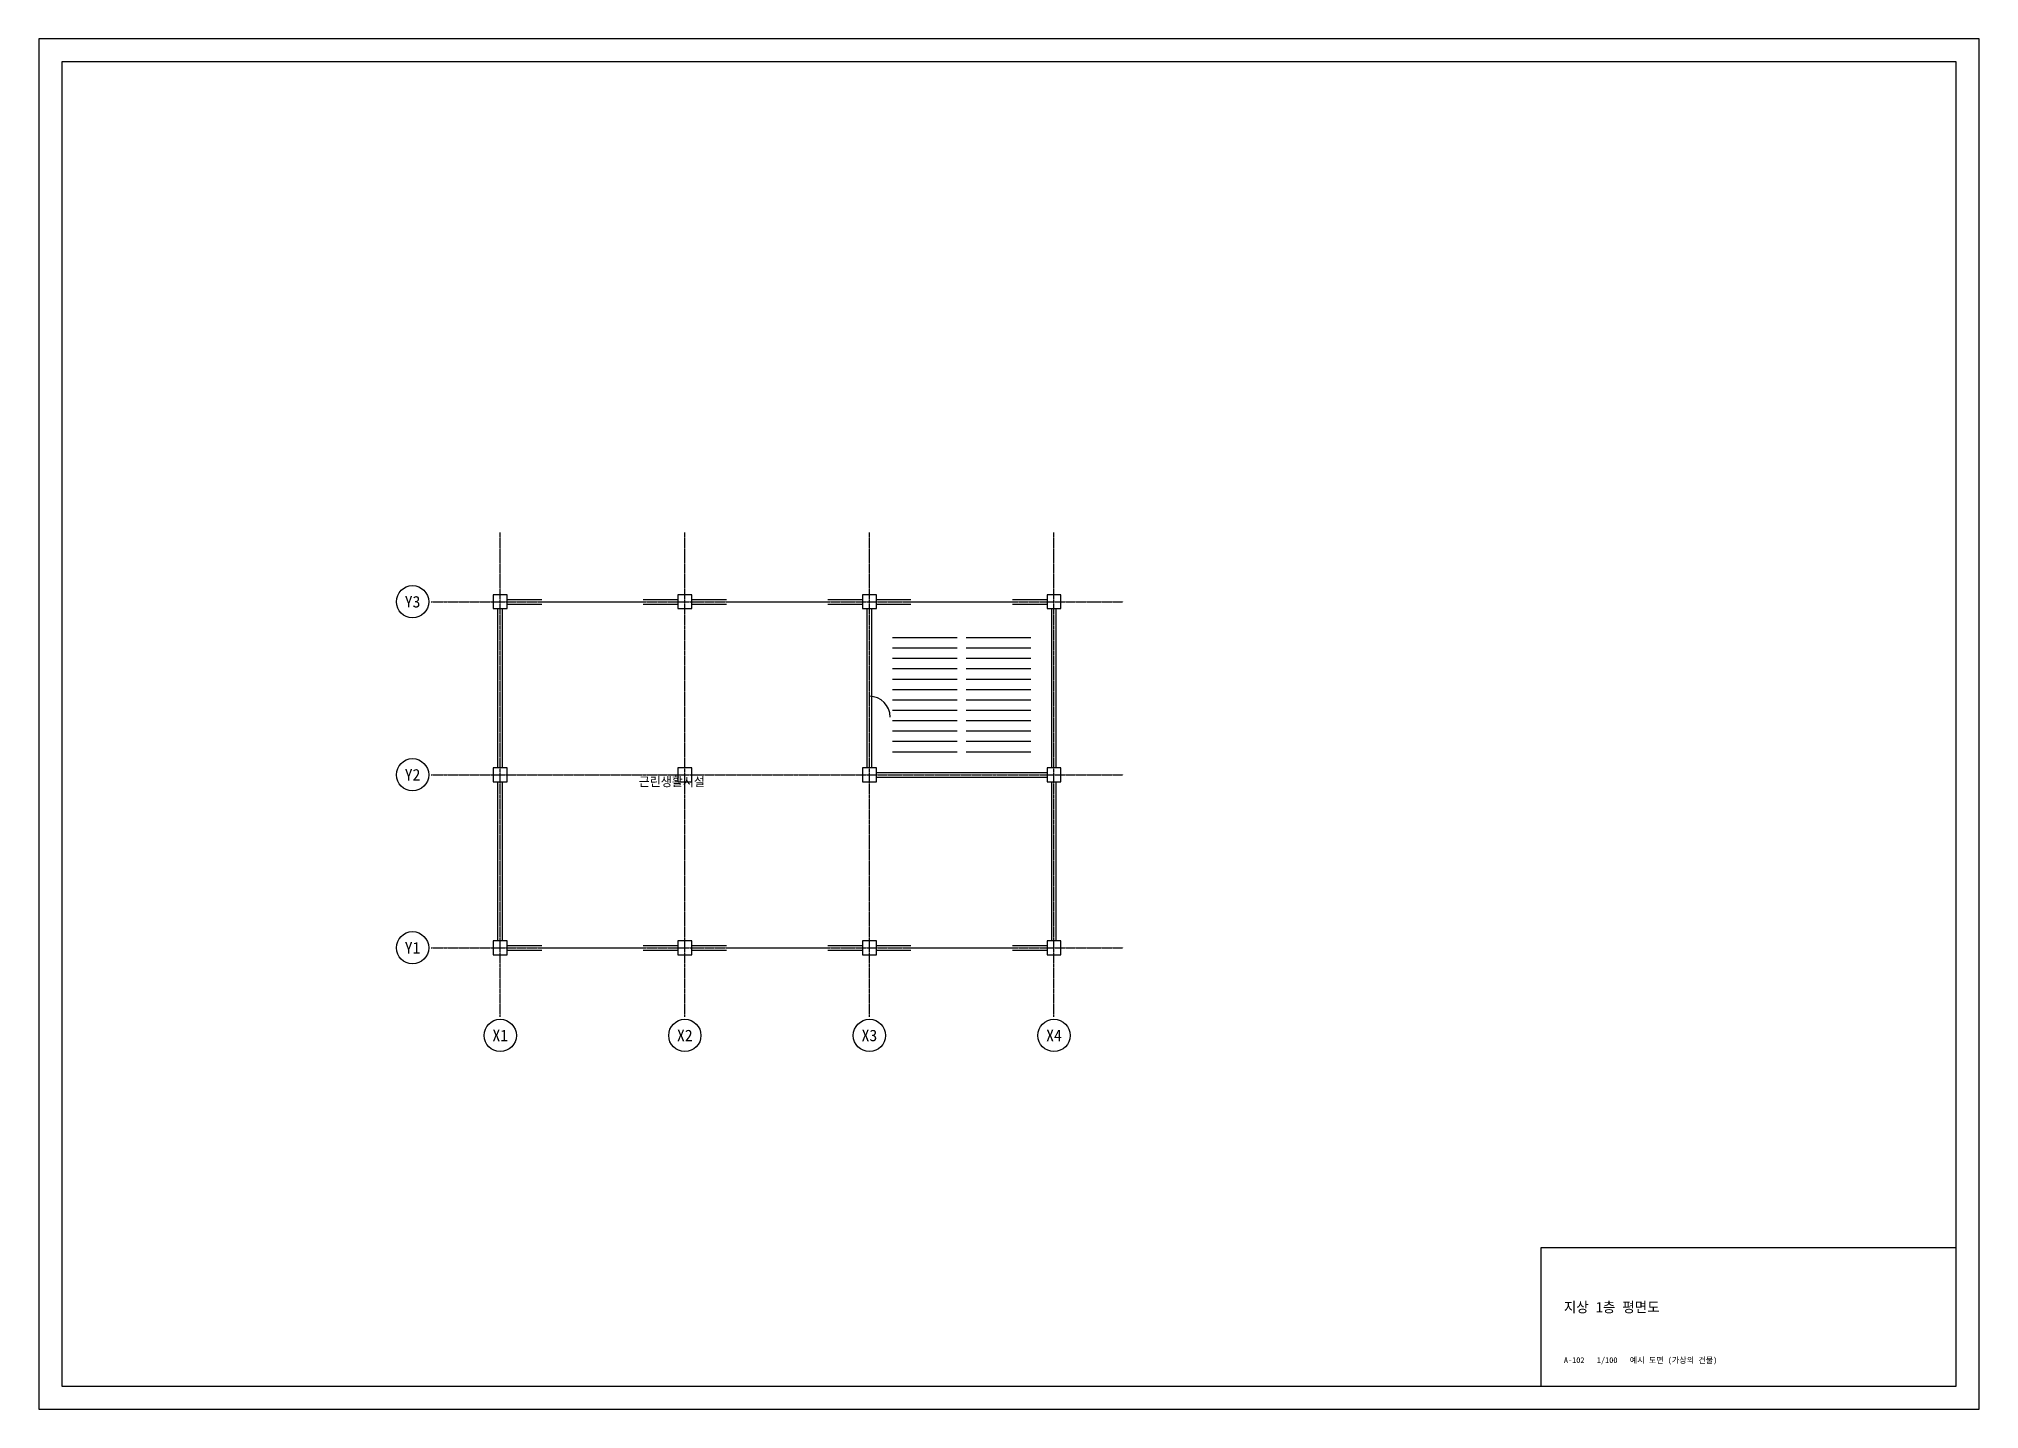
# Model space of a CAD drawing. Header units: millimetres. Extents: x 0 to 420500, y 0 to 59400.
# Drawn here: x 84100 to 168200, y 0 to 59400 of the extents above; entities that cross this region are included whole.
import ezdxf
from ezdxf.enums import TextEntityAlignment as Align

# ---------------------------------------------------------------- set-up
doc = ezdxf.new("R2010")
doc.units = ezdxf.units.MM
doc.linetypes.add('CENTER', pattern=[5.08, 3.175, -0.635, 0.635, -0.635])
for name, color, linetype in [('A-COL', 2, 'Continuous'), ('A-DOOR', 3, 'Continuous'), ('A-GRID', 1, 'Continuous'), ('A-STAIR', 6, 'Continuous'), ('A-TEXT', 7, 'Continuous'), ('A-WALL', 7, 'Continuous'), ('A-WIN', 4, 'Continuous'), ('SHEET', 7, 'Continuous')]:
    doc.layers.add(name, color=color, linetype=linetype)

msp = doc.modelspace()

# ---------------------------------------------------------------- texts
at = {"layer": 'A-GRID'}
for s, p in [('Y3', (100300, 35000)), ('Y2', (100300, 27500)), ('Y1', (100300, 20000)), ('X1', (104100, 16200)), ('X2', (112100, 16200)), ('X3', (120100, 16200)), ('X4', (128100, 16200))]:
    msp.add_text(s, height=500, dxfattribs=at).set_placement(p, align=Align.MIDDLE_CENTER)
at = {"layer": 'A-TEXT'}
msp.add_text('근린생활시설', height=400, dxfattribs=at).set_placement((110100, 27000))
at = {"layer": 'SHEET'}
for s, height, p in [('지상 1층 평면도', 450, (150200, 4200)), ('A-102   1/100   예시 도면 (가상의 건물)', 250, (150200, 2000))]:
    msp.add_text(s, height=height, dxfattribs=at).set_placement(p)

# ---------------------------------------------------------------- linework, layer by layer
at = {"layer": 'A-COL'}
for points in [[(103800, 34700), (104400, 34700), (104400, 35300), (103800, 35300)], [(111800, 34700), (112400, 34700), (112400, 35300), (111800, 35300)], [(119800, 34700), (120400, 34700), (120400, 35300), (119800, 35300)], [(127800, 34700), (128400, 34700), (128400, 35300), (127800, 35300)], [(103800, 27200), (104400, 27200), (104400, 27800), (103800, 27800)], [(111800, 27200), (112400, 27200), (112400, 27800), (111800, 27800)], [(119800, 27200), (120400, 27200), (120400, 27800), (119800, 27800)], [(127800, 27200), (128400, 27200), (128400, 27800), (127800, 27800)], [(103800, 19700), (104400, 19700), (104400, 20300), (103800, 20300)], [(111800, 19700), (112400, 19700), (112400, 20300), (111800, 20300)], [(119800, 19700), (120400, 19700), (120400, 20300), (119800, 20300)], [(127800, 19700), (128400, 19700), (128400, 20300), (127800, 20300)]]:
    msp.add_lwpolyline(points, close=True, dxfattribs=at)
at = {"layer": 'A-DOOR'}
msp.add_arc((120100, 30000), 900, 0, 90, dxfattribs=at)
at = {"layer": 'A-GRID', "linetype": 'CENTER'}
for p, q in [((104100, 17000), (104100, 38000)), ((112100, 17000), (112100, 38000)), ((120100, 17000), (120100, 38000)), ((128100, 17000), (128100, 38000)), ((101100, 35000), (131100, 35000)), ((101100, 27500), (131100, 27500)), ((101100, 20000), (131100, 20000))]:
    msp.add_line(p, q, dxfattribs=at)
at = {"layer": 'A-GRID'}
for centre in [(100300, 35000), (100300, 27500), (100300, 20000), (104100, 16200), (112100, 16200), (120100, 16200), (128100, 16200)]:
    msp.add_circle(centre, 700, dxfattribs=at)
at = {"layer": 'A-STAIR'}
for p, q in [((121100, 33450), (123900, 33450)), ((121100, 33000), (123900, 33000)), ((124300, 33450), (127100, 33450)), ((124300, 33000), (127100, 33000)), ((121100, 32550), (123900, 32550)), ((121100, 32100), (123900, 32100)), ((124300, 32550), (127100, 32550)), ((124300, 32100), (127100, 32100)), ((121100, 31650), (123900, 31650)), ((121100, 31200), (123900, 31200)), ((124300, 31650), (127100, 31650)), ((124300, 31200), (127100, 31200)), ((121100, 30750), (123900, 30750)), ((121100, 30300), (123900, 30300)), ((124300, 30750), (127100, 30750)), ((124300, 30300), (127100, 30300)), ((121100, 29850), (123900, 29850)), ((124300, 29850), (127100, 29850)), ((121100, 29400), (123900, 29400)), ((121100, 28950), (123900, 28950)), ((124300, 29400), (127100, 29400)), ((124300, 28950), (127100, 28950)), ((121100, 28500), (123900, 28500)), ((124300, 28500), (127100, 28500))]:
    msp.add_line(p, q, dxfattribs=at)
at = {"layer": 'A-WALL'}
for p, q in [((104000, 27800), (104000, 34700)), ((104200, 27800), (104200, 34700)), ((104400, 35100), (105900, 35100)), ((104400, 34900), (105900, 34900)), ((110300, 35100), (111800, 35100)), ((110300, 34900), (111800, 34900)), ((112400, 35100), (113900, 35100)), ((112400, 34900), (113900, 34900)), ((118300, 35100), (119800, 35100)), ((118300, 34900), (119800, 34900)), ((120000, 27800), (120000, 34700)), ((120200, 27800), (120200, 34700)), ((120400, 35100), (121900, 35100)), ((120400, 34900), (121900, 34900)), ((126300, 35100), (127800, 35100)), ((126300, 34900), (127800, 34900)), ((128000, 27800), (128000, 34700)), ((128200, 27800), (128200, 34700)), ((104000, 20300), (104000, 27200)), ((104200, 20300), (104200, 27200)), ((120400, 27600), (127800, 27600)), ((120400, 27400), (127800, 27400)), ((128000, 20300), (128000, 27200)), ((128200, 20300), (128200, 27200)), ((104400, 20100), (105900, 20100)), ((104400, 19900), (105900, 19900)), ((110300, 20100), (111800, 20100)), ((110300, 19900), (111800, 19900)), ((112400, 20100), (113900, 20100)), ((112400, 19900), (113900, 19900)), ((118300, 20100), (119800, 20100)), ((118300, 19900), (119800, 19900)), ((120400, 20100), (121900, 20100)), ((120400, 19900), (121900, 19900)), ((126300, 20100), (127800, 20100)), ((126300, 19900), (127800, 19900))]:
    msp.add_line(p, q, dxfattribs=at)
at = {"layer": 'A-WIN'}
for p, q in [((105900, 35000), (110300, 35000)), ((113900, 35000), (118300, 35000)), ((121900, 35000), (126300, 35000)), ((105900, 20000), (110300, 20000)), ((113900, 20000), (118300, 20000)), ((121900, 20000), (126300, 20000))]:
    msp.add_line(p, q, dxfattribs=at)
at = {"layer": 'SHEET'}
for points in [[(84100, 0), (168200, 0), (168200, 59400), (84100, 59400)], [(85100, 1000), (167200, 1000), (167200, 58400), (85100, 58400)], [(149200, 1000), (167200, 1000), (167200, 7000), (149200, 7000)]]:
    msp.add_lwpolyline(points, close=True, dxfattribs=at)

msp.set_redraw_order([(e.dxf.handle, doc.entitydb.next_handle()) for e in msp.query("TEXT MTEXT ATTDEF DIMENSION ARC_DIMENSION")])  # texts and dimensions are drawn at this point

doc.saveas('drawing.dxf')
